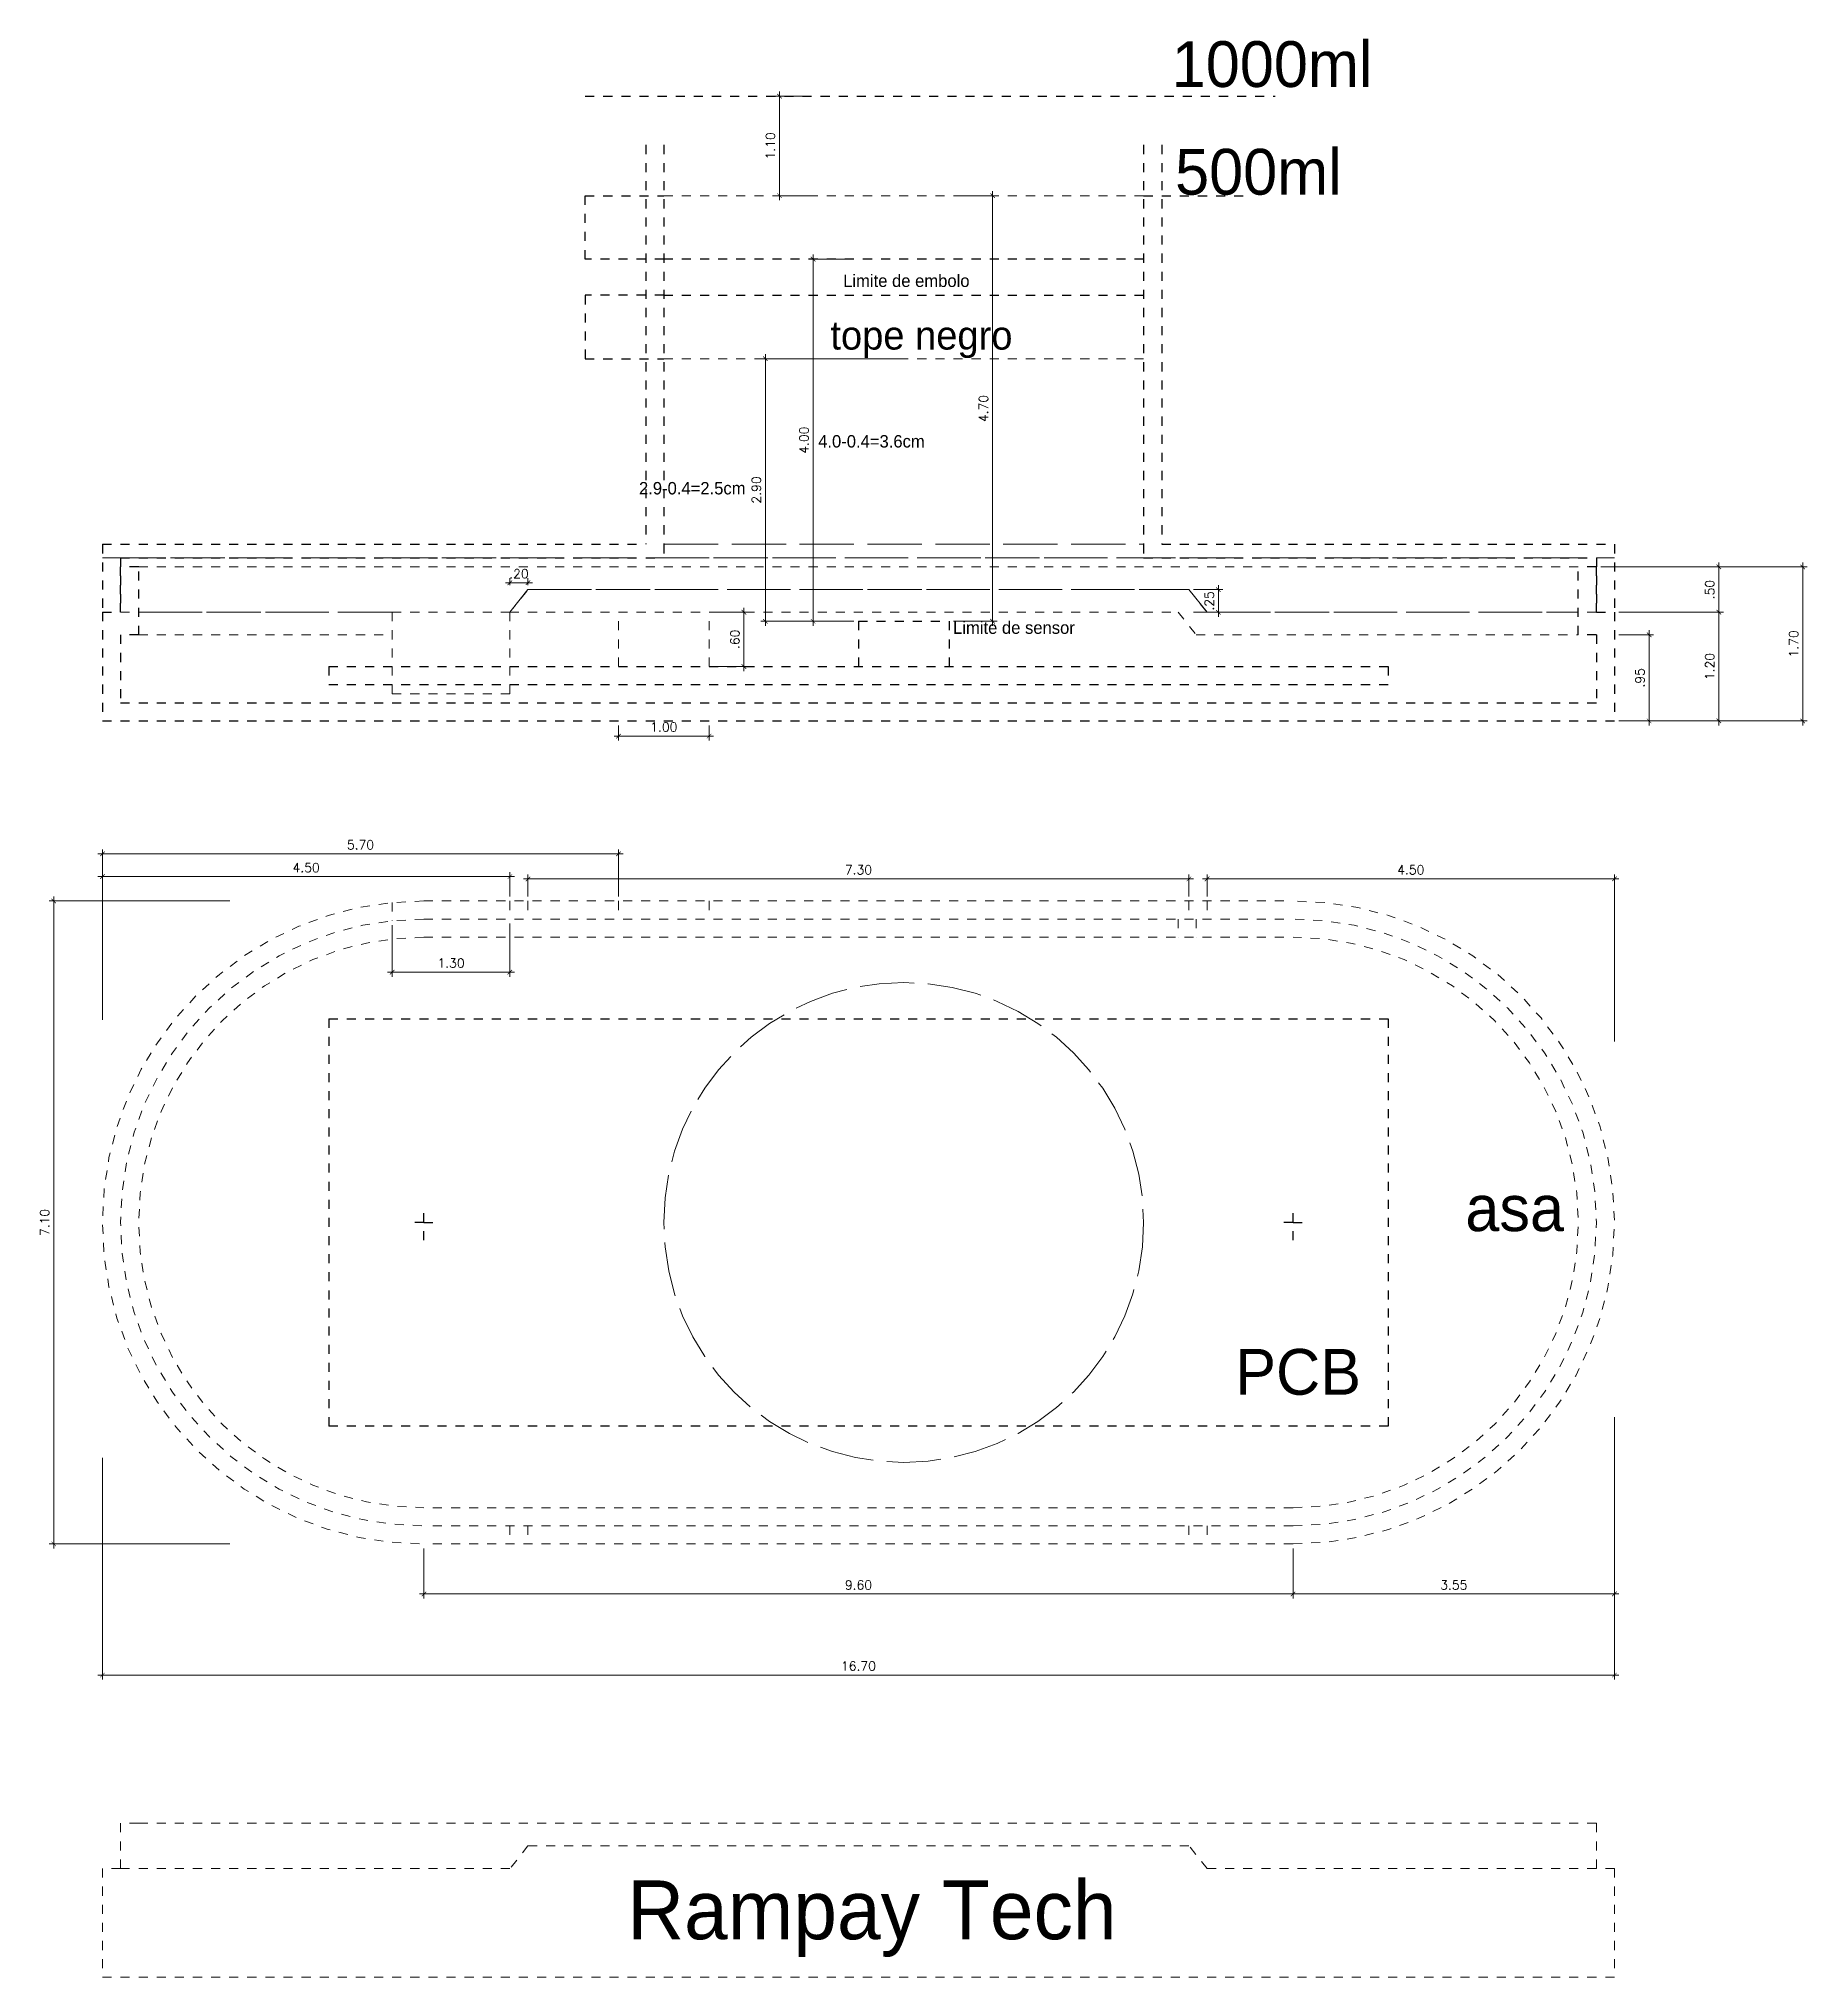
# Model space of a CAD drawing. Header units: millimetres. Extents: x 3117.9 to 3172.3, y 1005.1 to 1030.5.
# Drawn here: x 3152.77 to 3172.3, y 1009.05 to 1030.46 of the extents above; entities that cross this region are included whole.
import ezdxf

# ---------------------------------------------------------------- set-up
doc = ezdxf.new("R2010")
doc.units = ezdxf.units.MM
doc.linetypes.add('ACAD_ISO02W100', pattern=[15, 12, -3])
doc.linetypes.add('ACAD_ISO03W100', pattern=[30, 12, -18])
for name, color, linetype, lineweight in [('bloque', 2, 'Continuous', 25), ('corte', 1, 'Continuous', 30), ('MU-COTAS', 6, 'Continuous', 9), ('rayado', 130, 'ACAD_ISO03W100', 9)]:
    doc.layers.add(name, color=color, linetype=linetype, lineweight=lineweight)
doc.layers.add('MU-CascoExistente', color=200, linetype='Continuous')
doc.styles.get("Standard").update_dxf_attribs({"font": 'MOD20.TTF'})
doc.styles.add('T-COTA 1 en 50', font='romans.shx')
doc.dimstyles.new('cota exterior esc 1 en 50', dxfattribs={"dimtxt": 0.1, "dimasz": 0.05, "dimexe": 0.05, "dimexo": 0.05, "dimgap": 0.05, "dimtad": 1, "dimzin": 4, "dimdsep": 46, "dimtxsty": 'T-COTA 1 en 50', "dimblk": 'ARCHTICK', "dimcen": 2.5, "dimdle": 0.05, "dimclrd": 256, "dimclre": 256, "dimclrt": 240, "dimaunit": 1, "dimazin": 0, "dimtfac": 1, "dimtix": 1, "dimtmove": 0, "dimatfit": 3, "dimfxl": 1, "dimtolj": 1, "dimlwd": -1, "dimlwe": -1, "dimarcsym": 0})

msp = doc.modelspace()

# ---------------------------------------------------------------- texts
at = {"linetype": 'ACAD_ISO02W100', "ltscale": 1e-07, "attachment_point": 1}
for s, width, heights, insert, char_height in [('1000ml', 1.26279, [0.513], (3165.282, 1030.43), 0.5056), ('Limite de embolo', 1.78749, [0], (3161.653, 1027.853), 0.13706), ('4.0-0.4=3.6cm', 1.78749, [0], (3161.377, 1026.08), 0.13706), ('2.9-0.4=2.5cm', 1.78749, [0], (3159.398, 1025.562), 0.13706), ('Limite de sensor', 1.78749, [0], (3162.867, 1024.022), 0.13706), ('asa', 1.26279, [0], (3168.525, 1017.795), 0.5056), ('PCB', 1.26279, [0.513], (3165.983, 1015.988), 0.5056)]:
    msp.add_mtext_dynamic_manual_height_columns(s, width=width, gutter_width=12.344, heights=heights, dxfattribs=dict(at, insert=insert, char_height=char_height))
at = {"layer": 'rayado', "linetype": 'ACAD_ISO02W100', "ltscale": 7e-05}
msp.add_text('Rampay Tech', height=0.64921, dxfattribs=at).set_placement((3159.269, 1009.469))

# ---------------------------------------------------------------- blocks, each defined once
blk = doc.blocks.new('_ArchTick')
at = {"layer": 'MU-CascoExistente', "color": 0, "const_width": 0.15}
blk.add_lwpolyline([(-0.5, -0.5), (0.5, 0.5)], dxfattribs=at)
blk = doc.blocks.new('*D200')
at = {"layer": 'Defpoints', "color": 0, "ltscale": 0.002, "transparency": 16777216}
for p in [(3157.022, 1013.835), (3166.622, 1013.835), (3166.622, 1013.282)]:
    blk.add_point(p, dxfattribs=at)
at = {"layer": 'MU-COTAS', "ltscale": 0.002, "transparency": 16777216}
for p, q in [((3157.022, 1013.785), (3157.022, 1013.232)), ((3166.622, 1013.785), (3166.622, 1013.232)), ((3156.972, 1013.282), (3166.672, 1013.282))]:
    blk.add_line(p, q, dxfattribs=at)
at = {"layer": 'MU-COTAS', "ltscale": 0.002, "transparency": 16777216, "xscale": 0.05, "yscale": 0.05, "zscale": 0.05, "rotation": 180}
blk.add_blockref('_ArchTick', (3157.022, 1013.282), dxfattribs=at)
at = {"layer": 'MU-COTAS', "ltscale": 0.002, "transparency": 16777216, "xscale": 0.05, "yscale": 0.05, "zscale": 0.05}
blk.add_blockref('_ArchTick', (3166.622, 1013.282), dxfattribs=at)
at = {"layer": 'MU-COTAS', "color": 240, "ltscale": 0.002, "transparency": 16777216, "insert": (3161.822, 1013.382), "char_height": 0.1, "attachment_point": 5, "style": 'T-COTA 1 en 50'}
blk.add_mtext('\\A1;9.60', dxfattribs=at)
blk = doc.blocks.new('*D201')
at = {"layer": 'Defpoints', "color": 0, "ltscale": 0.002, "transparency": 16777216}
for p in [(3170.172, 1015.284), (3166.622, 1013.835), (3170.172, 1013.282)]:
    blk.add_point(p, dxfattribs=at)
at = {"layer": 'MU-COTAS', "ltscale": 0.002, "transparency": 16777216}
for p, q in [((3170.172, 1015.234), (3170.172, 1013.232)), ((3166.622, 1013.785), (3166.622, 1013.232)), ((3166.572, 1013.282), (3170.222, 1013.282))]:
    blk.add_line(p, q, dxfattribs=at)
at = {"layer": 'MU-COTAS', "ltscale": 0.002, "transparency": 16777216, "xscale": 0.05, "yscale": 0.05, "zscale": 0.05, "rotation": 180}
blk.add_blockref('_ArchTick', (3166.622, 1013.282), dxfattribs=at)
at = {"layer": 'MU-COTAS', "ltscale": 0.002, "transparency": 16777216, "xscale": 0.05, "yscale": 0.05, "zscale": 0.05}
blk.add_blockref('_ArchTick', (3170.172, 1013.282), dxfattribs=at)
at = {"layer": 'MU-COTAS', "color": 240, "ltscale": 0.002, "transparency": 16777216, "insert": (3168.397, 1013.382), "char_height": 0.1, "attachment_point": 5, "style": 'T-COTA 1 en 50'}
blk.add_mtext('\\A1;3.55', dxfattribs=at)
blk = doc.blocks.new('*D202')
at = {"layer": 'Defpoints', "color": 0, "ltscale": 0.002, "transparency": 16777216}
for p in [(3154.928, 1020.935), (3152.934, 1013.835), (3154.928, 1013.835)]:
    blk.add_point(p, dxfattribs=at)
at = {"layer": 'MU-COTAS', "ltscale": 0.002, "transparency": 16777216}
for p, q in [((3154.878, 1020.935), (3152.884, 1020.935)), ((3152.934, 1020.985), (3152.934, 1013.785)), ((3154.878, 1013.835), (3152.884, 1013.835))]:
    blk.add_line(p, q, dxfattribs=at)
at = {"layer": 'MU-COTAS', "ltscale": 0.002, "transparency": 16777216, "xscale": 0.05, "yscale": 0.05, "zscale": 0.05}
for p, rotation in [((3152.934, 1020.935), 90), ((3152.934, 1013.835), 270)]:
    blk.add_blockref('_ArchTick', p, dxfattribs=dict(at, rotation=rotation))
at = {"layer": 'MU-COTAS', "color": 240, "ltscale": 0.002, "transparency": 16777216, "insert": (3152.834, 1017.385), "char_height": 0.1, "attachment_point": 5, "rotation": 90, "style": 'T-COTA 1 en 50'}
blk.add_mtext('\\A1;7.10', dxfattribs=at)
blk = doc.blocks.new('*D203')
at = {"layer": 'Defpoints', "color": 0, "ltscale": 0.002, "transparency": 16777216}
for p in [(3156.672, 1020.717), (3157.972, 1020.735), (3157.972, 1020.149)]:
    blk.add_point(p, dxfattribs=at)
at = {"layer": 'MU-COTAS', "ltscale": 0.002, "transparency": 16777216}
for p, q in [((3156.672, 1020.667), (3156.672, 1020.099)), ((3157.972, 1020.685), (3157.972, 1020.099)), ((3156.622, 1020.149), (3158.022, 1020.149))]:
    blk.add_line(p, q, dxfattribs=at)
at = {"layer": 'MU-COTAS', "ltscale": 0.002, "transparency": 16777216, "xscale": 0.05, "yscale": 0.05, "zscale": 0.05, "rotation": 180}
blk.add_blockref('_ArchTick', (3156.672, 1020.149), dxfattribs=at)
at = {"layer": 'MU-COTAS', "ltscale": 0.002, "transparency": 16777216, "xscale": 0.05, "yscale": 0.05, "zscale": 0.05}
blk.add_blockref('_ArchTick', (3157.972, 1020.149), dxfattribs=at)
at = {"layer": 'MU-COTAS', "color": 240, "ltscale": 0.002, "transparency": 16777216, "insert": (3157.322, 1020.249), "char_height": 0.1, "attachment_point": 5, "style": 'T-COTA 1 en 50'}
blk.add_mtext('\\A1;1.30', dxfattribs=at)
blk = doc.blocks.new('*D204')
at = {"layer": 'Defpoints', "color": 0, "ltscale": 0.002, "transparency": 16777216}
for p in [(3169.972, 1024.624), (3170.172, 1022.924), (3172.251, 1022.924)]:
    blk.add_point(p, dxfattribs=at)
at = {"layer": 'MU-COTAS', "ltscale": 0.002, "transparency": 16777216}
for p, q in [((3170.022, 1024.624), (3172.301, 1024.624)), ((3172.251, 1024.674), (3172.251, 1022.874)), ((3170.222, 1022.924), (3172.301, 1022.924))]:
    blk.add_line(p, q, dxfattribs=at)
at = {"layer": 'MU-COTAS', "ltscale": 0.002, "transparency": 16777216, "xscale": 0.05, "yscale": 0.05, "zscale": 0.05}
for p, rotation in [((3172.251, 1024.624), 90), ((3172.251, 1022.924), 270)]:
    blk.add_blockref('_ArchTick', p, dxfattribs=dict(at, rotation=rotation))
at = {"layer": 'MU-COTAS', "color": 240, "ltscale": 0.002, "transparency": 16777216, "insert": (3172.151, 1023.774), "char_height": 0.1, "attachment_point": 5, "rotation": 90, "style": 'T-COTA 1 en 50'}
blk.add_mtext('\\A1;1.70', dxfattribs=at)
blk = doc.blocks.new('*D205')
at = {"layer": 'Defpoints', "color": 0, "ltscale": 0.002, "transparency": 16777216}
for p in [(3170.172, 1024.124), (3170.172, 1022.924), (3171.325, 1022.924)]:
    blk.add_point(p, dxfattribs=at)
at = {"layer": 'MU-COTAS', "ltscale": 0.002, "transparency": 16777216}
for p, q in [((3170.222, 1024.124), (3171.375, 1024.124)), ((3171.325, 1024.174), (3171.325, 1022.874)), ((3170.222, 1022.924), (3171.375, 1022.924))]:
    blk.add_line(p, q, dxfattribs=at)
at = {"layer": 'MU-COTAS', "ltscale": 0.002, "transparency": 16777216, "xscale": 0.05, "yscale": 0.05, "zscale": 0.05}
for p, rotation in [((3171.325, 1024.124), 90), ((3171.325, 1022.924), 270)]:
    blk.add_blockref('_ArchTick', p, dxfattribs=dict(at, rotation=rotation))
at = {"layer": 'MU-COTAS', "color": 240, "ltscale": 0.002, "transparency": 16777216, "insert": (3171.225, 1023.524), "char_height": 0.1, "attachment_point": 5, "rotation": 90, "style": 'T-COTA 1 en 50'}
blk.add_mtext('\\A1;1.20', dxfattribs=at)
blk = doc.blocks.new('*D206')
at = {"layer": 'Defpoints', "color": 0, "ltscale": 0.002, "transparency": 16777216}
for p in [(3169.972, 1024.624), (3171.325, 1024.624), (3170.172, 1024.124)]:
    blk.add_point(p, dxfattribs=at)
at = {"layer": 'MU-COTAS', "ltscale": 0.002, "transparency": 16777216}
for p, q in [((3170.022, 1024.624), (3171.375, 1024.624)), ((3171.325, 1024.074), (3171.325, 1024.674)), ((3170.222, 1024.124), (3171.375, 1024.124))]:
    blk.add_line(p, q, dxfattribs=at)
at = {"layer": 'MU-COTAS', "ltscale": 0.002, "transparency": 16777216, "xscale": 0.05, "yscale": 0.05, "zscale": 0.05}
for p, rotation in [((3171.325, 1024.624), 90), ((3171.325, 1024.124), 270)]:
    blk.add_blockref('_ArchTick', p, dxfattribs=dict(at, rotation=rotation))
at = {"layer": 'MU-COTAS', "color": 240, "ltscale": 0.002, "transparency": 16777216, "insert": (3171.225, 1024.374), "char_height": 0.1, "attachment_point": 5, "rotation": 90, "style": 'T-COTA 1 en 50'}
blk.add_mtext('\\A1;.50', dxfattribs=at)
blk = doc.blocks.new('*D207')
at = {"layer": 'Defpoints', "color": 0, "ltscale": 0.002, "transparency": 16777216}
for p in [(3153.472, 1014.836), (3170.172, 1014.836), (3153.472, 1012.387)]:
    blk.add_point(p, dxfattribs=at)
at = {"layer": 'MU-COTAS', "ltscale": 0.002, "transparency": 16777216}
for p, q in [((3153.472, 1014.786), (3153.472, 1012.337)), ((3170.172, 1014.786), (3170.172, 1012.337)), ((3170.222, 1012.387), (3153.422, 1012.387))]:
    blk.add_line(p, q, dxfattribs=at)
at = {"layer": 'MU-COTAS', "ltscale": 0.002, "transparency": 16777216, "xscale": 0.05, "yscale": 0.05, "zscale": 0.05, "rotation": 180}
blk.add_blockref('_ArchTick', (3153.472, 1012.387), dxfattribs=at)
at = {"layer": 'MU-COTAS', "ltscale": 0.002, "transparency": 16777216, "xscale": 0.05, "yscale": 0.05, "zscale": 0.05}
blk.add_blockref('_ArchTick', (3170.172, 1012.387), dxfattribs=at)
at = {"layer": 'MU-COTAS', "color": 240, "ltscale": 0.002, "transparency": 16777216, "insert": (3161.822, 1012.487), "char_height": 0.1, "attachment_point": 5, "style": 'T-COTA 1 en 50'}
blk.add_mtext('\\A1;16.70', dxfattribs=at)
blk = doc.blocks.new('*D208')
at = {"layer": 'Defpoints', "color": 0, "ltscale": 0.002, "transparency": 16777216}
for p in [(3160.172, 1024.124), (3160.172, 1023.524), (3160.557, 1023.524)]:
    blk.add_point(p, dxfattribs=at)
at = {"layer": 'MU-COTAS', "ltscale": 0.002, "transparency": 16777216}
for p, q in [((3160.222, 1024.124), (3160.607, 1024.124)), ((3160.557, 1024.174), (3160.557, 1023.474)), ((3160.222, 1023.524), (3160.607, 1023.524))]:
    blk.add_line(p, q, dxfattribs=at)
at = {"layer": 'MU-COTAS', "ltscale": 0.002, "transparency": 16777216, "xscale": 0.05, "yscale": 0.05, "zscale": 0.05}
for p, rotation in [((3160.557, 1024.124), 90), ((3160.557, 1023.524), 270)]:
    blk.add_blockref('_ArchTick', p, dxfattribs=dict(at, rotation=rotation))
at = {"layer": 'MU-COTAS', "color": 240, "ltscale": 0.002, "transparency": 16777216, "insert": (3160.457, 1023.824), "char_height": 0.1, "attachment_point": 5, "rotation": 90, "style": 'T-COTA 1 en 50'}
blk.add_mtext('\\A1;.60', dxfattribs=at)
blk = doc.blocks.new('*D210')
at = {"layer": 'Defpoints', "color": 0, "ltscale": 0.002, "transparency": 16777216}
for p in [(3159.172, 1022.924), (3160.172, 1022.924), (3160.172, 1022.756)]:
    blk.add_point(p, dxfattribs=at)
at = {"layer": 'MU-COTAS', "ltscale": 0.002, "transparency": 16777216}
for p, q in [((3159.172, 1022.874), (3159.172, 1022.706)), ((3160.172, 1022.874), (3160.172, 1022.706)), ((3159.122, 1022.756), (3160.222, 1022.756))]:
    blk.add_line(p, q, dxfattribs=at)
at = {"layer": 'MU-COTAS', "ltscale": 0.002, "transparency": 16777216, "xscale": 0.05, "yscale": 0.05, "zscale": 0.05, "rotation": 180}
blk.add_blockref('_ArchTick', (3159.172, 1022.756), dxfattribs=at)
at = {"layer": 'MU-COTAS', "ltscale": 0.002, "transparency": 16777216, "xscale": 0.05, "yscale": 0.05, "zscale": 0.05}
blk.add_blockref('_ArchTick', (3160.172, 1022.756), dxfattribs=at)
at = {"layer": 'MU-COTAS', "color": 240, "ltscale": 0.002, "transparency": 16777216, "insert": (3159.672, 1022.856), "char_height": 0.1, "attachment_point": 5, "style": 'T-COTA 1 en 50'}
blk.add_mtext('\\A1;1.00', dxfattribs=at)
blk = doc.blocks.new('*D211')
at = {"layer": 'Defpoints', "color": 0, "ltscale": 0.002, "transparency": 16777216}
for p in [(3170.172, 1023.874), (3170.172, 1022.924), (3170.554, 1022.924)]:
    blk.add_point(p, dxfattribs=at)
at = {"layer": 'MU-COTAS', "ltscale": 0.002, "transparency": 16777216}
for p, q in [((3170.554, 1023.924), (3170.554, 1022.874)), ((3170.222, 1023.874), (3170.604, 1023.874)), ((3170.222, 1022.924), (3170.604, 1022.924))]:
    blk.add_line(p, q, dxfattribs=at)
at = {"layer": 'MU-COTAS', "ltscale": 0.002, "transparency": 16777216, "xscale": 0.05, "yscale": 0.05, "zscale": 0.05}
for p, rotation in [((3170.554, 1023.874), 90), ((3170.554, 1022.924), 270)]:
    blk.add_blockref('_ArchTick', p, dxfattribs=dict(at, rotation=rotation))
at = {"layer": 'MU-COTAS', "color": 240, "ltscale": 0.002, "transparency": 16777216, "insert": (3170.454, 1023.399), "char_height": 0.1, "attachment_point": 5, "rotation": 90, "style": 'T-COTA 1 en 50'}
blk.add_mtext('\\A1;.95', dxfattribs=at)
blk = doc.blocks.new('*D212')
at = {"layer": 'Defpoints', "color": 0, "ltscale": 0.002, "transparency": 16777216}
for p in [(3170.172, 1021.179), (3165.672, 1020.935), (3170.172, 1019.332)]:
    blk.add_point(p, dxfattribs=at)
at = {"layer": 'MU-COTAS', "ltscale": 0.002, "transparency": 16777216}
for p, q in [((3165.622, 1021.179), (3170.222, 1021.179)), ((3165.672, 1020.985), (3165.672, 1021.229)), ((3170.172, 1019.382), (3170.172, 1021.229))]:
    blk.add_line(p, q, dxfattribs=at)
at = {"layer": 'MU-COTAS', "ltscale": 0.002, "transparency": 16777216, "xscale": 0.05, "yscale": 0.05, "zscale": 0.05, "rotation": 180}
blk.add_blockref('_ArchTick', (3165.672, 1021.179), dxfattribs=at)
at = {"layer": 'MU-COTAS', "ltscale": 0.002, "transparency": 16777216, "xscale": 0.05, "yscale": 0.05, "zscale": 0.05}
blk.add_blockref('_ArchTick', (3170.172, 1021.179), dxfattribs=at)
at = {"layer": 'MU-COTAS', "color": 240, "ltscale": 0.002, "transparency": 16777216, "insert": (3167.922, 1021.279), "char_height": 0.1, "attachment_point": 5, "style": 'T-COTA 1 en 50'}
blk.add_mtext('\\A1;4.50', dxfattribs=at)
blk = doc.blocks.new('*D213')
at = {"layer": 'Defpoints', "color": 0, "ltscale": 0.002, "transparency": 16777216}
for p in [(3158.172, 1021.179), (3158.172, 1020.935), (3165.472, 1020.935)]:
    blk.add_point(p, dxfattribs=at)
at = {"layer": 'MU-COTAS', "ltscale": 0.002, "transparency": 16777216}
for p, q in [((3165.522, 1021.179), (3158.122, 1021.179)), ((3158.172, 1020.985), (3158.172, 1021.229)), ((3165.472, 1020.985), (3165.472, 1021.229))]:
    blk.add_line(p, q, dxfattribs=at)
at = {"layer": 'MU-COTAS', "ltscale": 0.002, "transparency": 16777216, "xscale": 0.05, "yscale": 0.05, "zscale": 0.05, "rotation": 180}
blk.add_blockref('_ArchTick', (3158.172, 1021.179), dxfattribs=at)
at = {"layer": 'MU-COTAS', "ltscale": 0.002, "transparency": 16777216, "xscale": 0.05, "yscale": 0.05, "zscale": 0.05}
blk.add_blockref('_ArchTick', (3165.472, 1021.179), dxfattribs=at)
at = {"layer": 'MU-COTAS', "color": 240, "ltscale": 0.002, "transparency": 16777216, "insert": (3161.822, 1021.279), "char_height": 0.1, "attachment_point": 5, "style": 'T-COTA 1 en 50'}
blk.add_mtext('\\A1;7.30', dxfattribs=at)
blk = doc.blocks.new('*D214')
at = {"layer": 'Defpoints', "color": 0, "ltscale": 0.002, "transparency": 16777216}
for p in [(3165.472, 1024.374), (3165.472, 1024.124), (3165.797, 1024.124)]:
    blk.add_point(p, dxfattribs=at)
at = {"layer": 'MU-COTAS', "ltscale": 0.002, "transparency": 16777216}
for p, q in [((3165.522, 1024.374), (3165.847, 1024.374)), ((3165.797, 1024.374), (3165.797, 1024.424)), ((3165.797, 1024.374), (3165.797, 1024.124)), ((3165.522, 1024.124), (3165.847, 1024.124)), ((3165.797, 1024.124), (3165.797, 1024.074))]:
    blk.add_line(p, q, dxfattribs=at)
at = {"layer": 'MU-COTAS', "ltscale": 0.002, "transparency": 16777216, "xscale": 0.05, "yscale": 0.05, "zscale": 0.05}
for p, rotation in [((3165.797, 1024.374), 270), ((3165.797, 1024.124), 90)]:
    blk.add_blockref('_ArchTick', p, dxfattribs=dict(at, rotation=rotation))
at = {"layer": 'MU-COTAS', "color": 240, "ltscale": 0.002, "transparency": 16777216, "insert": (3165.697, 1024.249), "char_height": 0.1, "attachment_point": 5, "rotation": 90, "style": 'T-COTA 1 en 50'}
blk.add_mtext('\\A1;.25', dxfattribs=at)
blk = doc.blocks.new('*D215')
at = {"layer": 'Defpoints', "color": 0, "ltscale": 0.002, "transparency": 16777216}
for p in [(3157.972, 1024.449), (3157.972, 1024.374), (3158.172, 1024.374)]:
    blk.add_point(p, dxfattribs=at)
at = {"layer": 'MU-COTAS', "ltscale": 0.002, "transparency": 16777216}
for p, q in [((3157.972, 1024.449), (3157.922, 1024.449)), ((3157.972, 1024.424), (3157.972, 1024.499)), ((3158.172, 1024.449), (3157.972, 1024.449)), ((3158.172, 1024.424), (3158.172, 1024.499)), ((3158.172, 1024.449), (3158.222, 1024.449))]:
    blk.add_line(p, q, dxfattribs=at)
at = {"layer": 'MU-COTAS', "ltscale": 0.002, "transparency": 16777216, "xscale": 0.05, "yscale": 0.05, "zscale": 0.05}
blk.add_blockref('_ArchTick', (3157.972, 1024.449), dxfattribs=at)
at = {"layer": 'MU-COTAS', "ltscale": 0.002, "transparency": 16777216, "xscale": 0.05, "yscale": 0.05, "zscale": 0.05, "rotation": 180}
blk.add_blockref('_ArchTick', (3158.172, 1024.449), dxfattribs=at)
at = {"layer": 'MU-COTAS', "color": 240, "ltscale": 0.002, "transparency": 16777216, "insert": (3158.072, 1024.549), "char_height": 0.1, "attachment_point": 5, "style": 'T-COTA 1 en 50'}
blk.add_mtext('\\A1;.20', dxfattribs=at)
blk = doc.blocks.new('*D216')
at = {"layer": 'Defpoints', "color": 0, "ltscale": 0.002, "transparency": 16777216}
for p in [(3153.472, 1021.204), (3157.972, 1020.935), (3153.472, 1019.572)]:
    blk.add_point(p, dxfattribs=at)
at = {"layer": 'MU-COTAS', "ltscale": 0.002, "transparency": 16777216}
for p, q in [((3158.022, 1021.204), (3153.422, 1021.204)), ((3153.472, 1019.622), (3153.472, 1021.254)), ((3157.972, 1020.985), (3157.972, 1021.254))]:
    blk.add_line(p, q, dxfattribs=at)
at = {"layer": 'MU-COTAS', "ltscale": 0.002, "transparency": 16777216, "xscale": 0.05, "yscale": 0.05, "zscale": 0.05, "rotation": 180}
blk.add_blockref('_ArchTick', (3153.472, 1021.204), dxfattribs=at)
at = {"layer": 'MU-COTAS', "ltscale": 0.002, "transparency": 16777216, "xscale": 0.05, "yscale": 0.05, "zscale": 0.05}
blk.add_blockref('_ArchTick', (3157.972, 1021.204), dxfattribs=at)
at = {"layer": 'MU-COTAS', "color": 240, "ltscale": 0.002, "transparency": 16777216, "insert": (3155.722, 1021.304), "char_height": 0.1, "attachment_point": 5, "style": 'T-COTA 1 en 50'}
blk.add_mtext('\\A1;4.50', dxfattribs=at)
blk = doc.blocks.new('*D217')
at = {"layer": 'Defpoints', "color": 0, "ltscale": 0.002, "transparency": 16777216}
for p in [(3153.472, 1021.455), (3153.472, 1020.935), (3159.172, 1020.935)]:
    blk.add_point(p, dxfattribs=at)
at = {"layer": 'MU-COTAS', "ltscale": 0.002, "transparency": 16777216}
for p, q in [((3159.222, 1021.455), (3153.422, 1021.455)), ((3153.472, 1020.985), (3153.472, 1021.505)), ((3159.172, 1020.985), (3159.172, 1021.505))]:
    blk.add_line(p, q, dxfattribs=at)
at = {"layer": 'MU-COTAS', "ltscale": 0.002, "transparency": 16777216, "xscale": 0.05, "yscale": 0.05, "zscale": 0.05, "rotation": 180}
blk.add_blockref('_ArchTick', (3153.472, 1021.455), dxfattribs=at)
at = {"layer": 'MU-COTAS', "ltscale": 0.002, "transparency": 16777216, "xscale": 0.05, "yscale": 0.05, "zscale": 0.05}
blk.add_blockref('_ArchTick', (3159.172, 1021.455), dxfattribs=at)
at = {"layer": 'MU-COTAS', "color": 240, "ltscale": 0.002, "transparency": 16777216, "insert": (3156.322, 1021.555), "char_height": 0.1, "attachment_point": 5, "style": 'T-COTA 1 en 50'}
blk.add_mtext('\\A1;5.70', dxfattribs=at)
blk = doc.blocks.new('tubo')
at = {"layer": 'corte', "linetype": 'ACAD_ISO02W100', "ltscale": 1e-07}
for p, q in [((3159.472, 1030.885), (3159.472, 1026.475)), ((3159.672, 1030.885), (3159.672, 1026.475)), ((3164.972, 1030.885), (3164.972, 1026.475)), ((3165.172, 1030.885), (3165.172, 1026.475)), ((3153.472, 1026.475), (3153.472, 1025.725)), ((3153.472, 1026.475), (3159.472, 1026.475)), ((3153.672, 1026.325), (3153.672, 1025.725)), ((3153.672, 1026.325), (3159.672, 1026.325)), ((3159.672, 1026.475), (3159.672, 1026.325)), ((3164.972, 1026.475), (3164.972, 1026.325)), ((3164.972, 1026.325), (3169.972, 1026.325)), ((3165.172, 1026.475), (3170.172, 1026.475)), ((3169.972, 1026.325), (3169.972, 1025.725)), ((3170.172, 1026.475), (3170.172, 1025.725)), ((3153.472, 1025.725), (3153.672, 1025.725)), ((3169.972, 1025.725), (3170.172, 1025.725))]:
    blk.add_line(p, q, dxfattribs=at)
at = {"layer": 'rayado', "linetype": 'ACAD_ISO02W100', "ltscale": 7e-05}
for p, q in [((3159.672, 1030.325), (3164.972, 1030.325)), ((3159.672, 1028.525), (3164.972, 1028.525)), ((3159.672, 1026.325), (3164.972, 1026.325)), ((3157.972, 1025.725), (3158.172, 1025.975)), ((3158.172, 1025.975), (3165.472, 1025.975)), ((3165.472, 1025.975), (3165.672, 1025.725)), ((3153.672, 1025.725), (3157.972, 1025.725)), ((3165.672, 1025.725), (3169.972, 1025.725))]:
    blk.add_line(p, q, dxfattribs=at)
at = {"layer": 'rayado', "linetype": 'ACAD_ISO02W100', "ltscale": 0.05}
blk.add_line((3159.672, 1026.475), (3164.972, 1026.475), dxfattribs=at)
at = {"linetype": 'ACAD_ISO02W100', "ltscale": 1e-07, "attachment_point": 1}
for s, width, insert, char_height in [('500ml', 1.26279, (3165.319, 1030.842), 0.5056), ('tope negro', 1.96913, (3161.512, 1028.94), 0.3145)]:
    blk.add_mtext_dynamic_manual_height_columns(s, width=width, gutter_width=12.344, heights=[0], dxfattribs=dict(at, insert=insert, char_height=char_height))
blk = doc.blocks.new('*D220')
at = {"layer": 'Defpoints', "color": 0, "ltscale": 0.002, "transparency": 16777216}
for p in [(3162.322, 1026.924), (3160.794, 1024.024), (3161.822, 1024.024)]:
    blk.add_point(p, dxfattribs=at)
at = {"layer": 'MU-COTAS', "ltscale": 0.002, "transparency": 16777216}
for p, q in [((3162.272, 1026.924), (3160.744, 1026.924)), ((3160.794, 1026.974), (3160.794, 1023.974)), ((3161.772, 1024.024), (3160.744, 1024.024))]:
    blk.add_line(p, q, dxfattribs=at)
at = {"layer": 'MU-COTAS', "ltscale": 0.002, "transparency": 16777216, "xscale": 0.05, "yscale": 0.05, "zscale": 0.05}
for p, rotation in [((3160.794, 1026.924), 90), ((3160.794, 1024.024), 270)]:
    blk.add_blockref('_ArchTick', p, dxfattribs=dict(at, rotation=rotation))
at = {"layer": 'MU-COTAS', "color": 240, "ltscale": 0.002, "transparency": 16777216, "insert": (3160.694, 1025.474), "char_height": 0.1, "attachment_point": 5, "rotation": 90, "style": 'T-COTA 1 en 50'}
blk.add_mtext('\\A1;2.90', dxfattribs=at)
blk = doc.blocks.new('*D223')
at = {"layer": 'Defpoints', "color": 0, "ltscale": 0.002, "transparency": 16777216}
for p in [(3162.822, 1028.724), (3163.303, 1028.724), (3162.822, 1024.024)]:
    blk.add_point(p, dxfattribs=at)
at = {"layer": 'MU-COTAS', "ltscale": 0.002, "transparency": 16777216}
for p, q in [((3162.872, 1028.724), (3163.353, 1028.724)), ((3163.303, 1023.974), (3163.303, 1028.774)), ((3162.872, 1024.024), (3163.353, 1024.024))]:
    blk.add_line(p, q, dxfattribs=at)
at = {"layer": 'MU-COTAS', "ltscale": 0.002, "transparency": 16777216, "xscale": 0.05, "yscale": 0.05, "zscale": 0.05}
for p, rotation in [((3163.303, 1028.724), 90), ((3163.303, 1024.024), 270)]:
    blk.add_blockref('_ArchTick', p, dxfattribs=dict(at, rotation=rotation))
at = {"layer": 'MU-COTAS', "color": 240, "ltscale": 0.002, "transparency": 16777216, "insert": (3163.203, 1026.374), "char_height": 0.1, "attachment_point": 5, "rotation": 90, "style": 'T-COTA 1 en 50'}
blk.add_mtext('\\A1;4.70', dxfattribs=at)
blk = doc.blocks.new('*D225')
at = {"layer": 'Defpoints', "color": 0, "ltscale": 0.002, "transparency": 16777216}
for p in [(3161.321, 1028.024), (3161.822, 1028.024), (3161.822, 1024.024)]:
    blk.add_point(p, dxfattribs=at)
at = {"layer": 'MU-COTAS', "ltscale": 0.002, "transparency": 16777216}
for p, q in [((3161.772, 1028.024), (3161.271, 1028.024)), ((3161.321, 1023.974), (3161.321, 1028.074)), ((3161.772, 1024.024), (3161.271, 1024.024))]:
    blk.add_line(p, q, dxfattribs=at)
at = {"layer": 'MU-COTAS', "ltscale": 0.002, "transparency": 16777216, "xscale": 0.05, "yscale": 0.05, "zscale": 0.05}
for p, rotation in [((3161.321, 1028.024), 90), ((3161.321, 1024.024), 270)]:
    blk.add_blockref('_ArchTick', p, dxfattribs=dict(at, rotation=rotation))
at = {"layer": 'MU-COTAS', "color": 240, "ltscale": 0.002, "transparency": 16777216, "insert": (3161.221, 1026.024), "char_height": 0.1, "attachment_point": 5, "rotation": 90, "style": 'T-COTA 1 en 50'}
blk.add_mtext('\\A1;4.00', dxfattribs=at)
blk = doc.blocks.new('*D226')
at = {"layer": 'Defpoints', "color": 0, "ltscale": 0.002, "transparency": 16777216}
for p in [(3160.95, 1029.824), (3161.321, 1029.824), (3161.321, 1028.724)]:
    blk.add_point(p, dxfattribs=at)
at = {"layer": 'MU-COTAS', "ltscale": 0.002, "transparency": 16777216}
for p, q in [((3161.271, 1029.824), (3160.9, 1029.824)), ((3160.95, 1028.674), (3160.95, 1029.874)), ((3161.271, 1028.724), (3160.9, 1028.724))]:
    blk.add_line(p, q, dxfattribs=at)
at = {"layer": 'MU-COTAS', "ltscale": 0.002, "transparency": 16777216, "xscale": 0.05, "yscale": 0.05, "zscale": 0.05}
for p, rotation in [((3160.95, 1029.824), 90), ((3160.95, 1028.724), 270)]:
    blk.add_blockref('_ArchTick', p, dxfattribs=dict(at, rotation=rotation))
at = {"layer": 'MU-COTAS', "color": 240, "ltscale": 0.002, "transparency": 16777216, "insert": (3160.85, 1029.274), "char_height": 0.1, "attachment_point": 5, "rotation": 90, "style": 'T-COTA 1 en 50'}
blk.add_mtext('\\A1;1.10', dxfattribs=at)

# ---------------------------------------------------------------- dimensions: what is measured, and where the dimension line sits
at = {"layer": 'MU-COTAS', "ltscale": 0.002}
for base, p1, p2, picture, middle in [((3160.95, 1029.824), (3161.321, 1028.724), (3161.321, 1029.824), '*D226', (3160.85, 1029.274)), ((3163.303, 1028.724), (3162.822, 1024.024), (3162.822, 1028.724), '*D223', (3163.203, 1026.374)), ((3161.321, 1028.024), (3161.822, 1024.024), (3161.822, 1028.024), '*D225', (3161.221, 1026.024)), ((3172.251, 1022.924), (3169.972, 1024.624), (3170.172, 1022.924), '*D204', (3172.151, 1023.774)), ((3171.325, 1024.624), (3170.172, 1024.124), (3169.972, 1024.624), '*D206', (3171.225, 1024.374)), ((3165.797, 1024.124), (3165.472, 1024.374), (3165.472, 1024.124), '*D214', (3165.697, 1024.249)), ((3160.557, 1023.524), (3160.172, 1024.124), (3160.172, 1023.524), '*D208', (3160.457, 1023.824)), ((3171.325, 1022.924), (3170.172, 1024.124), (3170.172, 1022.924), '*D205', (3171.225, 1023.524)), ((3170.554, 1022.924), (3170.172, 1023.874), (3170.172, 1022.924), '*D211', (3170.454, 1023.399)), ((3152.934, 1013.835), (3154.928, 1020.935), (3154.928, 1013.835), '*D202', (3152.834, 1017.385))]:
    dim = msp.add_linear_dim(base=base, p1=p1, p2=p2, angle=90, dimstyle='cota exterior esc 1 en 50', dxfattribs=at)
    dim.commit()
    dim.dimension.update_dxf_attribs({"geometry": picture, "text_midpoint": middle})
dim = msp.add_linear_dim(base=(3160.794, 1024.024), p1=(3162.322, 1026.924), p2=(3161.822, 1024.024), angle=90, dimstyle='cota exterior esc 1 en 50', dxfattribs=at)
dim.commit()
dim.dimension.update_dxf_attribs({"geometry": '*D220', "text_midpoint": (3160.794, 1025.474), "dimtype": 160})
for base, p1, p2, picture, middle in [((3157.972, 1024.449), (3158.172, 1024.374), (3157.972, 1024.374), '*D215', (3158.072, 1024.549)), ((3160.172, 1022.756), (3159.172, 1022.924), (3160.172, 1022.924), '*D210', (3159.672, 1022.856)), ((3158.172, 1021.179), (3165.472, 1020.935), (3158.172, 1020.935), '*D213', (3161.822, 1021.279)), ((3170.172, 1021.179), (3165.672, 1020.935), (3170.172, 1019.332), '*D212', (3167.922, 1021.279)), ((3157.972, 1020.149), (3156.672, 1020.717), (3157.972, 1020.735), '*D203', (3157.322, 1020.249)), ((3170.172, 1013.282), (3166.622, 1013.835), (3170.172, 1015.284), '*D201', (3168.397, 1013.382)), ((3153.472, 1012.387), (3170.172, 1014.836), (3153.472, 1014.836), '*D207', (3161.822, 1012.487))]:
    dim = msp.add_linear_dim(base=base, p1=p1, p2=p2, dimstyle='cota exterior esc 1 en 50', dxfattribs=at)
    dim.commit()
    dim.dimension.update_dxf_attribs({"geometry": picture, "text_midpoint": middle})
for base, p1, p2, picture, middle in [((3153.472, 1021.455), (3159.172, 1020.935), (3153.472, 1020.935), '*D217', (3156.322, 1021.455)), ((3153.472, 1021.204), (3157.972, 1020.935), (3153.472, 1019.572), '*D216', (3155.722, 1021.204)), ((3166.622, 1013.282), (3157.022, 1013.835), (3166.622, 1013.835), '*D200', (3161.822, 1013.282))]:
    dim = msp.add_linear_dim(base=base, p1=p1, p2=p2, dimstyle='cota exterior esc 1 en 50', dxfattribs=at)
    dim.commit()
    dim.dimension.update_dxf_attribs({"geometry": picture, "text_midpoint": middle, "dimtype": 160})

# ---------------------------------------------------------------- linework, layer by layer
at = {"linetype": 'ACAD_ISO02W100', "ltscale": 1e-07}
for p, q in [((3158.804, 1029.824), (3166.426, 1029.824)), ((3158.804, 1028.024), (3158.804, 1028.724)), ((3158.804, 1028.724), (3159.672, 1028.724)), ((3164.972, 1028.724), (3166.17, 1028.724)), ((3159.672, 1028.024), (3158.804, 1028.024)), ((3164.972, 1028.024), (3159.672, 1028.024)), ((3159.672, 1027.624), (3158.804, 1027.624)), ((3158.804, 1027.624), (3158.804, 1026.924)), ((3159.672, 1027.624), (3164.972, 1027.624)), ((3158.804, 1026.924), (3159.672, 1026.924)), ((3157.022, 1017.188), (3157.022, 1017.583)), ((3166.622, 1017.188), (3166.622, 1017.583)), ((3157.022, 1017.385), (3156.894, 1017.385)), ((3157.022, 1017.385), (3157.175, 1017.385)), ((3166.622, 1017.385), (3166.494, 1017.385)), ((3166.622, 1017.385), (3166.775, 1017.385))]:
    msp.add_line(p, q, dxfattribs=at)
at = {"color": 5, "linetype": 'ACAD_ISO02W100', "ltscale": 1e-07}
for p, q in [((3161.822, 1024.024), (3161.822, 1023.524)), ((3162.822, 1024.024), (3162.822, 1023.524))]:
    msp.add_line(p, q, dxfattribs=at)
at = {"layer": 'bloque', "color": 5, "linetype": 'ACAD_ISO02W100', "ltscale": 1e-07}
msp.add_line((3161.822, 1024.024), (3162.822, 1024.024), dxfattribs=at)
at = {"layer": 'bloque', "linetype": 'ACAD_ISO02W100', "ltscale": 1e-07}
for p, q in [((3155.972, 1023.524), (3167.672, 1023.524)), ((3155.972, 1023.524), (3155.972, 1023.324)), ((3167.672, 1023.524), (3167.672, 1023.324)), ((3155.972, 1023.324), (3167.672, 1023.324)), ((3155.972, 1019.635), (3155.972, 1015.135)), ((3155.972, 1019.635), (3167.672, 1019.635)), ((3167.672, 1019.635), (3167.672, 1015.135)), ((3167.672, 1015.135), (3155.972, 1015.135))]:
    msp.add_line(p, q, dxfattribs=at)
at = {"layer": 'corte', "linetype": 'ACAD_ISO02W100', "ltscale": 1e-07}
for p, q in [((3153.672, 1024.124), (3153.672, 1024.624)), ((3153.872, 1024.624), (3153.672, 1024.624)), ((3153.872, 1023.874), (3153.872, 1024.624)), ((3169.772, 1023.874), (3169.772, 1024.624)), ((3169.972, 1024.624), (3169.772, 1024.624)), ((3169.972, 1024.124), (3169.972, 1024.624)), ((3153.472, 1024.124), (3153.472, 1022.924)), ((3153.472, 1024.124), (3153.672, 1024.124)), ((3169.972, 1024.124), (3170.172, 1024.124)), ((3170.172, 1024.124), (3170.172, 1022.924)), ((3153.672, 1023.874), (3153.672, 1023.124)), ((3153.872, 1023.874), (3153.672, 1023.874)), ((3169.972, 1023.874), (3169.772, 1023.874)), ((3169.972, 1023.874), (3169.972, 1023.124)), ((3153.672, 1023.124), (3169.972, 1023.124)), ((3153.472, 1022.924), (3170.172, 1022.924))]:
    msp.add_line(p, q, dxfattribs=at)
at = {"layer": 'rayado', "linetype": 'ACAD_ISO02W100', "ltscale": 0.05}
for p, q in [((3153.472, 1024.724), (3170.172, 1024.724)), ((3157.972, 1024.124), (3158.172, 1024.374)), ((3158.172, 1024.374), (3165.472, 1024.374)), ((3165.472, 1024.374), (3165.672, 1024.124)), ((3153.872, 1024.124), (3156.672, 1024.124)), ((3165.672, 1024.124), (3169.772, 1024.124))]:
    msp.add_line(p, q, dxfattribs=at)
at = {"layer": 'rayado', "linetype": 'ACAD_ISO02W100', "ltscale": 7e-05}
for p, q in [((3153.872, 1024.624), (3169.772, 1024.624)), ((3156.672, 1024.124), (3156.672, 1023.224)), ((3156.672, 1024.124), (3157.972, 1024.124)), ((3157.972, 1024.124), (3157.972, 1023.224)), ((3157.972, 1024.124), (3165.352, 1024.124)), ((3159.172, 1024.124), (3160.172, 1024.124)), ((3159.172, 1023.524), (3159.172, 1024.124)), ((3160.172, 1023.524), (3160.172, 1024.124)), ((3165.352, 1024.124), (3165.552, 1023.874)), ((3153.872, 1023.874), (3156.672, 1023.874)), ((3165.552, 1023.874), (3169.772, 1023.874)), ((3156.672, 1023.224), (3157.972, 1023.224)), ((3156.672, 1020.918), (3156.672, 1020.717)), ((3157.022, 1020.935), (3166.622, 1020.935)), ((3157.972, 1020.935), (3157.972, 1020.735)), ((3158.172, 1020.935), (3158.172, 1020.735)), ((3159.172, 1020.935), (3159.172, 1020.735)), ((3160.172, 1020.935), (3160.172, 1020.735)), ((3165.472, 1020.935), (3165.472, 1020.735)), ((3165.672, 1020.935), (3165.672, 1020.735)), ((3157.022, 1020.735), (3166.622, 1020.735)), ((3165.352, 1020.735), (3165.352, 1020.535)), ((3165.552, 1020.735), (3165.552, 1020.535)), ((3157.022, 1020.535), (3166.622, 1020.535)), ((3166.622, 1014.235), (3157.022, 1014.235)), ((3166.622, 1014.035), (3157.022, 1014.035)), ((3157.972, 1014.035), (3157.972, 1013.835)), ((3158.172, 1014.035), (3158.172, 1013.835)), ((3165.472, 1014.035), (3165.472, 1013.835)), ((3165.672, 1014.035), (3165.672, 1013.835)), ((3166.622, 1013.835), (3157.022, 1013.835)), ((3153.672, 1010.25), (3153.672, 1010.75)), ((3153.872, 1010.75), (3153.672, 1010.75)), ((3153.872, 1010.75), (3169.772, 1010.75)), ((3169.972, 1010.75), (3169.772, 1010.75)), ((3169.972, 1010.25), (3169.972, 1010.75)), ((3158.172, 1010.5), (3157.972, 1010.25)), ((3165.472, 1010.5), (3158.172, 1010.5)), ((3165.672, 1010.25), (3165.472, 1010.5)), ((3153.472, 1010.25), (3153.472, 1009.05)), ((3153.672, 1010.25), (3153.472, 1010.25)), ((3157.972, 1010.25), (3153.672, 1010.25)), ((3169.972, 1010.25), (3165.672, 1010.25)), ((3170.172, 1010.25), (3169.972, 1010.25)), ((3170.172, 1010.25), (3170.172, 1009.05)), ((3170.172, 1009.05), (3153.472, 1009.05))]:
    msp.add_line(p, q, dxfattribs=at)
at = {"layer": 'rayado', "linetype": 'ACAD_ISO02W100', "ltscale": 0.05}
msp.add_circle((3162.322, 1017.385), 2.65, dxfattribs=at)
at = {"layer": 'rayado', "linetype": 'ACAD_ISO02W100', "ltscale": 7e-05}
for centre, radius, start, end in [((3157.022, 1017.385), 3.55, 90, 270), ((3166.622, 1017.385), 3.55, 270, 90), ((3157.022, 1017.385), 3.35, 90, 270), ((3166.622, 1017.385), 3.35, 270, 90), ((3157.022, 1017.385), 3.15, 90, 270), ((3166.622, 1017.385), 3.15, 270, 90)]:
    msp.add_arc(centre, radius, start, end, dxfattribs=at)

# ---------------------------------------------------------------- block references
at = {"linetype": 'ACAD_ISO02W100'}
msp.add_blockref('tubo', (0, -1.601), dxfattribs=at)

msp.set_redraw_order([(e.dxf.handle, doc.entitydb.next_handle()) for e in msp.query("TEXT MTEXT ATTDEF DIMENSION ARC_DIMENSION")])  # texts and dimensions are drawn at this point

doc.saveas('drawing.dxf')
